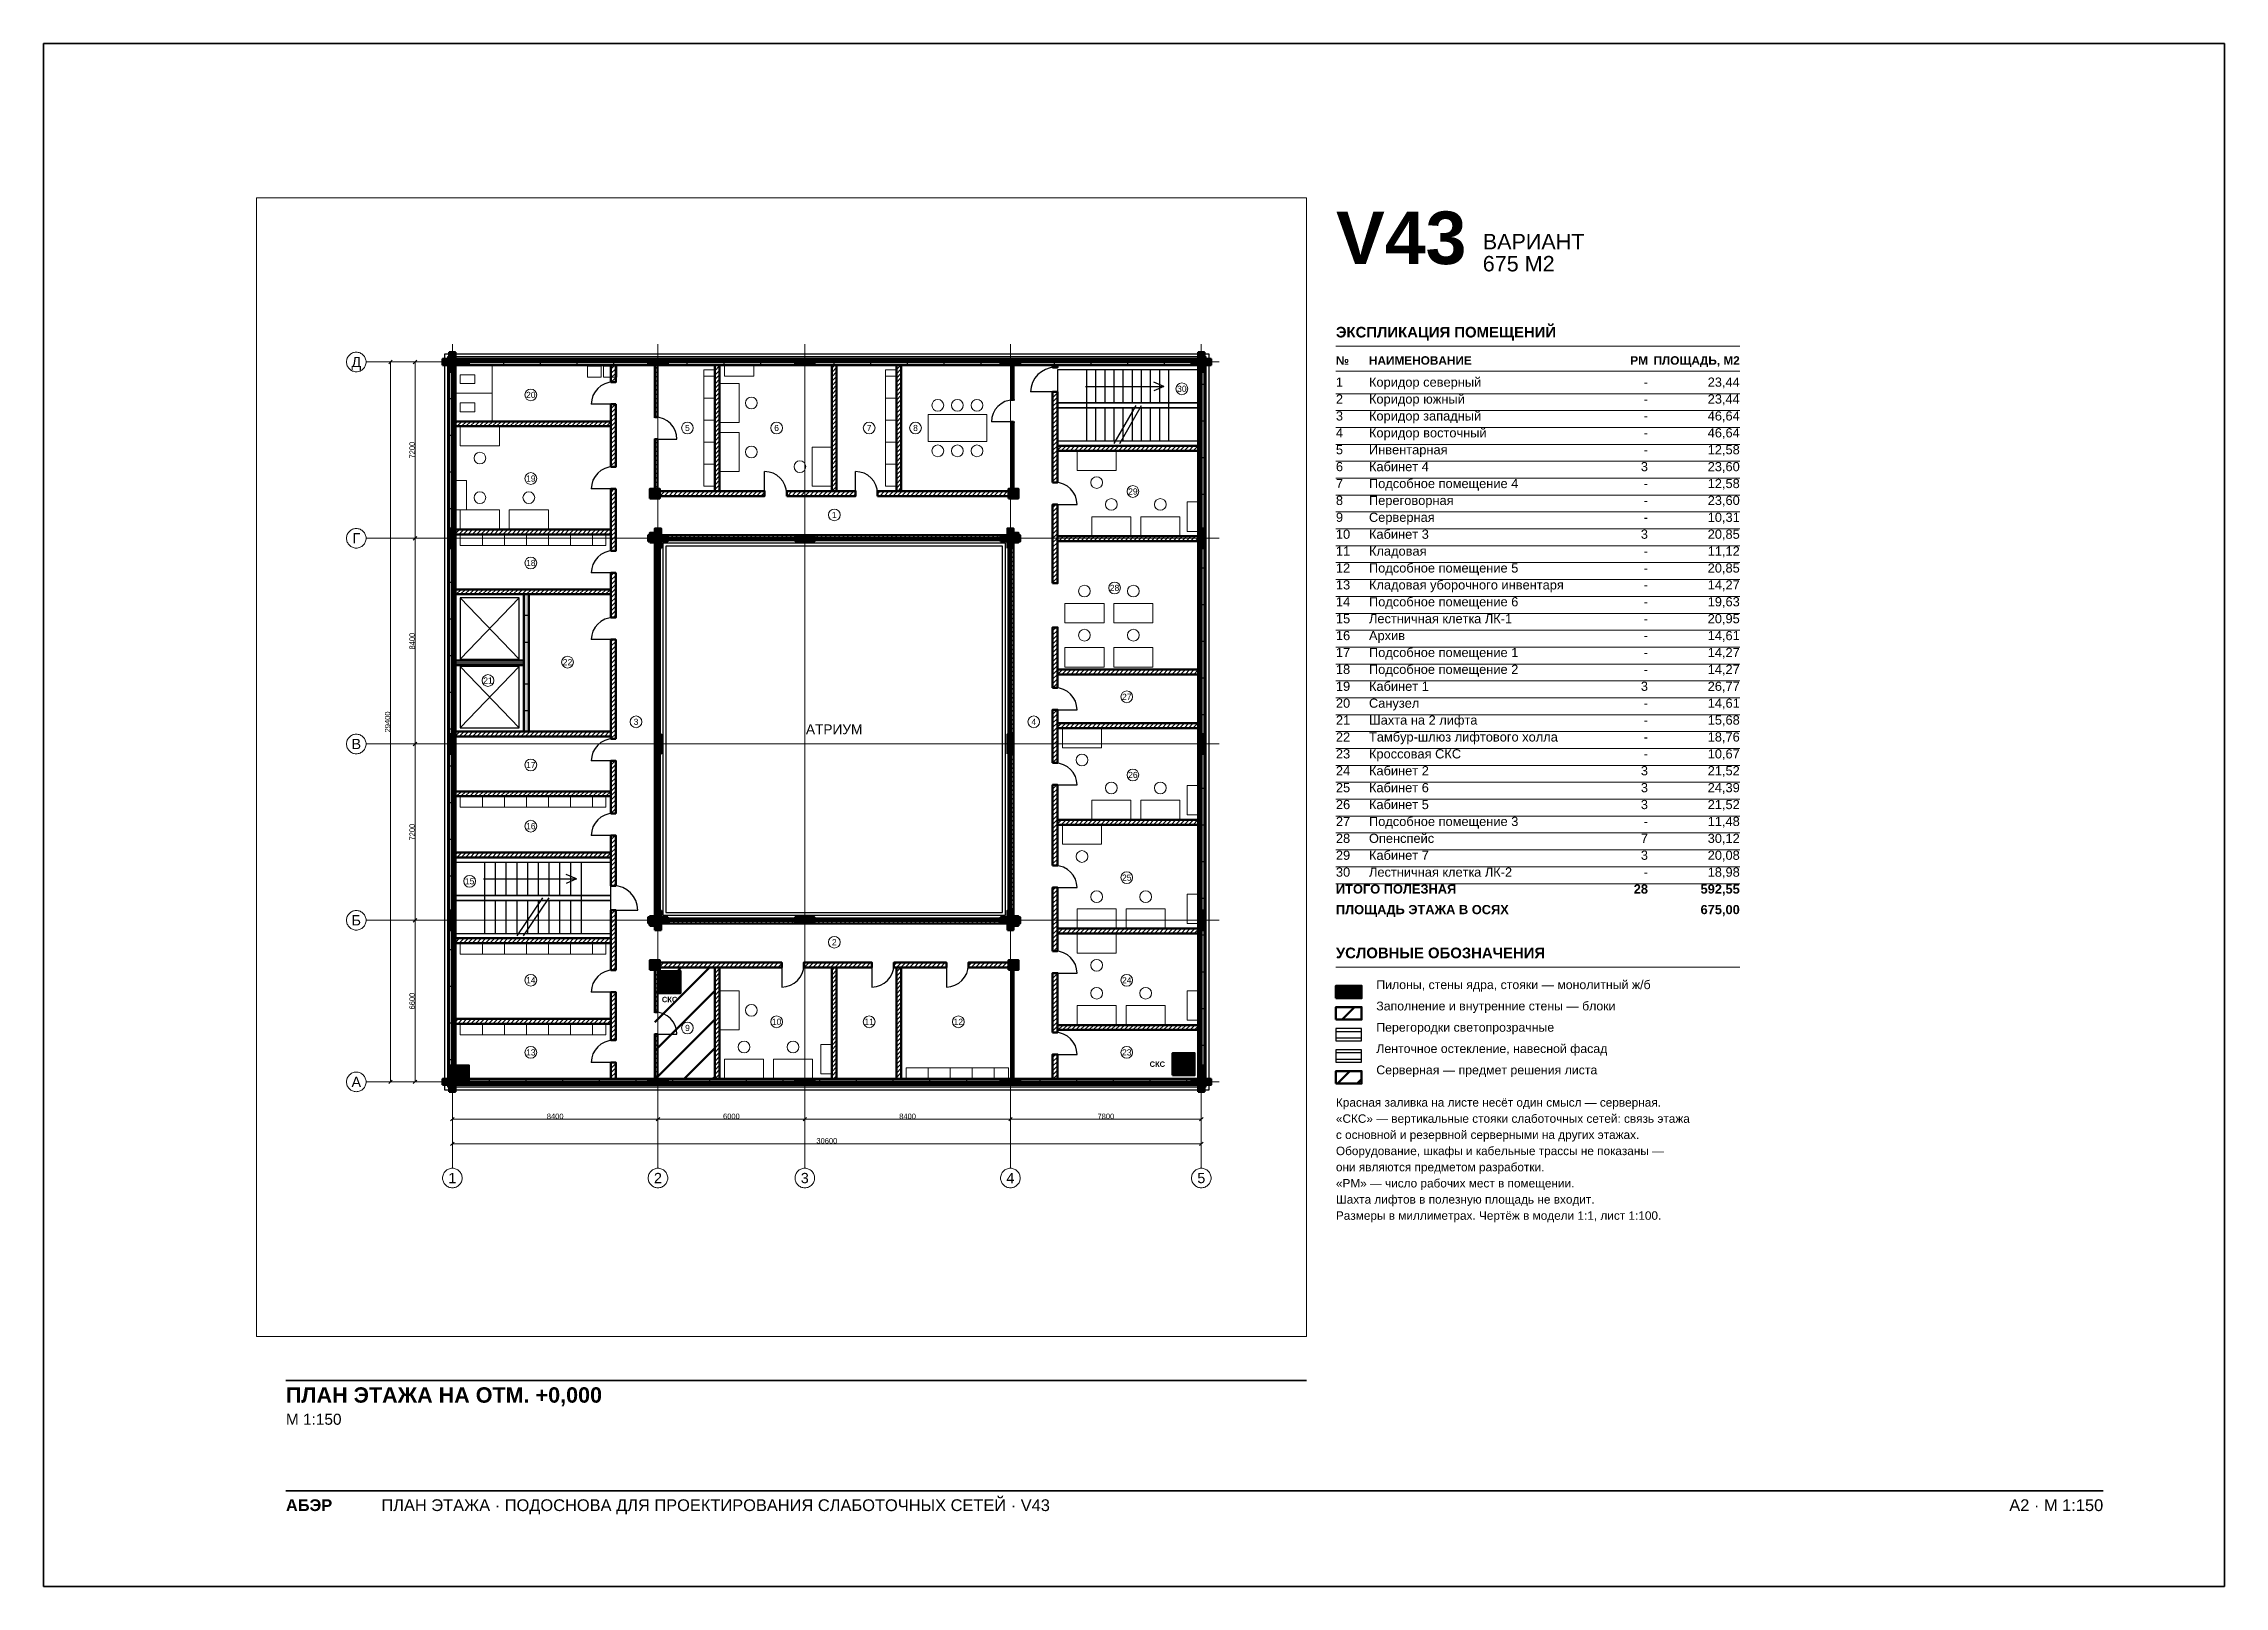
# Paper-space layout 'A2-1-100' of a CAD drawing. Header units: millimetres. Extents: x 0 to 594, y 0 to 420.
# The model-space entities are those that its viewports show. They can reach past a viewport. Long polylines and large blocks are cut down to what shows.
import ezdxf
from ezdxf.enums import TextEntityAlignment as Align

# ---------------------------------------------------------------- set-up
doc = ezdxf.new("R2010")
doc.units = ezdxf.units.MM
doc.linetypes.add('CENTER2', pattern=[2.541, 1.587, -0.318, 0.318, -0.318])
for name, color, linetype, lineweight in [('A-ANNO-LEGEND', 7, 'CONTINUOUS', 18), ('A-ANNO-NOTES', 8, 'CONTINUOUS', 13), ('A-ANNO-ROOM', 7, 'CONTINUOUS', 18), ('A-ANNO-TABLE', 7, 'CONTINUOUS', 18), ('A-DIMS', 8, 'CONTINUOUS', 13), ('A-DOOR', 3, 'CONTINUOUS', 25), ('A-ELEV', 7, 'CONTINUOUS', 25), ('A-FACADE-PANEL', 8, 'CONTINUOUS', 25), ('A-FURN', 8, 'CONTINUOUS', 18), ('A-GLAZ-RIBBON', 5, 'CONTINUOUS', 25), ('A-GRID', 8, 'CENTER2', 13), ('A-HATCH', 9, 'CONTINUOUS', 9), ('A-OUTLINE', 7, 'CONTINUOUS', 50), ('A-SANI', 8, 'CONTINUOUS', 18), ('A-STAIR', 7, 'CONTINUOUS', 25), ('A-TITLE', 7, 'CONTINUOUS', 35), ('A-VIEWPORT', 8, 'CONTINUOUS', 9), ('A-WALL-BLOCK', 9, 'CONTINUOUS', 50), ('A-WALL-GLASS', 4, 'CONTINUOUS', 25), ('A-WALL-RC', 7, 'CONTINUOUS', 50), ('E-SCS-RISER', 1, 'CONTINUOUS', 50), ('E-SERVER-ROOM', 1, 'CONTINUOUS', 50)]:
    doc.layers.add(name, color=color, linetype=linetype, lineweight=lineweight)
doc.styles.add('Arial', font='arial.ttf')
doc.styles.add('Arial-Bold', font='arialbd.ttf')
doc.styles.get("Standard").update_dxf_attribs({"font": 'arial.ttf'})

psp = doc.layouts.new('A2-1-100')

# ---------------------------------------------------------------- texts
at = {"layer": 'A-ANNO-LEGEND'}
for s, height, style, p in [('УСЛОВНЫЕ ОБОЗНАЧЕНИЯ', 2.9, 'Arial-Bold', (352, 171)), ('Пилоны, стены ядра, стояки — монолитный ж/б', 2.4, 'Arial', (363, 162.6)), ('Заполнение и внутренние стены — блоки', 2.4, 'Arial', (363, 156.8)), ('Перегородки светопрозрачные', 2.4, 'Arial', (363, 151)), ('Ленточное остекление, навесной фасад', 2.4, 'Arial', (363, 145.2)), ('Серверная — предмет решения листа', 2.4, 'Arial', (363, 139.4))]:
    psp.add_text(s, height=height, dxfattribs=dict(at, style=style)).set_placement(p)
at = {"layer": 'A-ANNO-NOTES', "style": 'Arial'}
for s, p in [('Красная заливка на листе несёт один смысл — серверная.', (352, 130.6)), ('«СКС» — вертикальные стояки слаботочных сетей: связь этажа', (352, 126.2)), ('с основной и резервной серверными на других этажах.', (352, 121.8)), ('Оборудование, шкафы и кабельные трассы не показаны —', (352, 117.4)), ('они являются предметом разработки.', (352, 113)), ('«РМ» — число рабочих мест в помещении.', (352, 108.6)), ('Шахта лифтов в полезную площадь не входит.', (352, 104.2)), ('Размеры в миллиметрах. Чертёж в модели 1:1, лист 1:100.', (352, 99.8))]:
    psp.add_text(s, height=2.3, dxfattribs=at).set_placement(p)
at = {"layer": 'A-ANNO-TABLE'}
for s, height, style, p in [('ЭКСПЛИКАЦИЯ ПОМЕЩЕНИЙ', 2.9, 'Arial-Bold', (352, 340)), ('№', 2.3, 'Arial-Bold', (352, 332.6)), ('НАИМЕНОВАНИЕ', 2.3, 'Arial-Bold', (361, 332.6)), ('1', 2.5, 'Arial', (352, 326.6)), ('Коридор северный', 2.5, 'Arial', (361, 326.6)), ('2', 2.5, 'Arial', (352, 322)), ('Коридор южный', 2.5, 'Arial', (361, 322)), ('4', 2.5, 'Arial', (352, 312.8)), ('3', 2.5, 'Arial', (352, 317.4)), ('Коридор западный', 2.5, 'Arial', (361, 317.4)), ('Коридор восточный', 2.5, 'Arial', (361, 312.8)), ('5', 2.5, 'Arial', (352, 308.2)), ('Инвентарная', 2.5, 'Arial', (361, 308.2)), ('6', 2.5, 'Arial', (352, 303.6)), ('Кабинет 4', 2.5, 'Arial', (361, 303.6)), ('7', 2.5, 'Arial', (352, 299)), ('Подсобное помещение 4', 2.5, 'Arial', (361, 299)), ('8', 2.5, 'Arial', (352, 294.4)), ('9', 2.5, 'Arial', (352, 289.8)), ('Серверная', 2.5, 'Arial', (361, 289.8)), ('Переговорная', 2.5, 'Arial', (361, 294.4)), ('10', 2.5, 'Arial', (352, 285.2)), ('Кабинет 3', 2.5, 'Arial', (361, 285.2)), ('11', 2.5, 'Arial', (352, 280.6)), ('Кладовая', 2.5, 'Arial', (361, 280.6)), ('12', 2.5, 'Arial', (352, 276)), ('13', 2.5, 'Arial', (352, 271.4)), ('Подсобное помещение 5', 2.5, 'Arial', (361, 276)), ('Кладовая уборочного инвентаря', 2.5, 'Arial', (361, 271.4)), ('14', 2.5, 'Arial', (352, 266.8)), ('Подсобное помещение 6', 2.5, 'Arial', (361, 266.8)), ('15', 2.5, 'Arial', (352, 262.2)), ('Лестничная клетка ЛК-1', 2.5, 'Arial', (361, 262.2)), ('16', 2.5, 'Arial', (352, 257.6)), ('17', 2.5, 'Arial', (352, 253)), ('Архив', 2.5, 'Arial', (361, 257.6)), ('Подсобное помещение 1', 2.5, 'Arial', (361, 253)), ('18', 2.5, 'Arial', (352, 248.4)), ('Подсобное помещение 2', 2.5, 'Arial', (361, 248.4)), ('19', 2.5, 'Arial', (352, 243.8)), ('Кабинет 1', 2.5, 'Arial', (361, 243.8)), ('20', 2.5, 'Arial', (352, 239.2)), ('Санузел', 2.5, 'Arial', (361, 239.2)), ('21', 2.5, 'Arial', (352, 234.6)), ('22', 2.5, 'Arial', (352, 230)), ('Тамбур-шлюз лифтового холла', 2.5, 'Arial', (361, 230)), ('Шахта на 2 лифта', 2.5, 'Arial', (361, 234.6)), ('23', 2.5, 'Arial', (352, 225.4)), ('Кроссовая СКС', 2.5, 'Arial', (361, 225.4)), ('24', 2.5, 'Arial', (352, 220.8)), ('Кабинет 2', 2.5, 'Arial', (361, 220.8)), ('25', 2.5, 'Arial', (352, 216.2)), ('26', 2.5, 'Arial', (352, 211.6)), ('Кабинет 6', 2.5, 'Arial', (361, 216.2)), ('Кабинет 5', 2.5, 'Arial', (361, 211.6)), ('27', 2.5, 'Arial', (352, 207)), ('Подсобное помещение 3', 2.5, 'Arial', (361, 207)), ('28', 2.5, 'Arial', (352, 202.4)), ('Опенспейс', 2.5, 'Arial', (361, 202.4)), ('29', 2.5, 'Arial', (352, 197.8)), ('Кабинет 7', 2.5, 'Arial', (361, 197.8)), ('30', 2.5, 'Arial', (352, 193.2)), ('ИТОГО ПОЛЕЗНАЯ', 2.5, 'Arial-Bold', (352, 188.6)), ('Лестничная клетка ЛК-2', 2.5, 'Arial', (361, 193.2)), ('ПЛОЩАДЬ ЭТАЖА В ОСЯХ', 2.5, 'Arial-Bold', (352, 183))]:
    psp.add_text(s, height=height, dxfattribs=dict(at, style=style)).set_placement(p)
for s, height, style, p in [('РМ', 2.3, 'Arial-Bold', (437, 332.6)), ('ПЛОЩАДЬ, М2', 2.3, 'Arial-Bold', (462, 332.6)), ('-', 2.5, 'Arial', (437, 326.6)), ('23,44', 2.5, 'Arial', (462, 326.6)), ('-', 2.5, 'Arial', (437, 322)), ('23,44', 2.5, 'Arial', (462, 322)), ('-', 2.5, 'Arial', (437, 317.4)), ('46,64', 2.5, 'Arial', (462, 317.4)), ('46,64', 2.5, 'Arial', (462, 312.8)), ('-', 2.5, 'Arial', (437, 312.8)), ('-', 2.5, 'Arial', (437, 308.2)), ('12,58', 2.5, 'Arial', (462, 308.2)), ('3', 2.5, 'Arial', (437, 303.6)), ('23,60', 2.5, 'Arial', (462, 303.6)), ('-', 2.5, 'Arial', (437, 299)), ('12,58', 2.5, 'Arial', (462, 299)), ('-', 2.5, 'Arial', (437, 294.4)), ('23,60', 2.5, 'Arial', (462, 294.4)), ('10,31', 2.5, 'Arial', (462, 289.8)), ('3', 2.5, 'Arial', (437, 285.2)), ('-', 2.5, 'Arial', (437, 289.8)), ('20,85', 2.5, 'Arial', (462, 285.2)), ('-', 2.5, 'Arial', (437, 280.6)), ('11,12', 2.5, 'Arial', (462, 280.6)), ('-', 2.5, 'Arial', (437, 276)), ('20,85', 2.5, 'Arial', (462, 276)), ('14,27', 2.5, 'Arial', (462, 271.4)), ('-', 2.5, 'Arial', (437, 271.4)), ('-', 2.5, 'Arial', (437, 266.8)), ('19,63', 2.5, 'Arial', (462, 266.8)), ('-', 2.5, 'Arial', (437, 262.2)), ('20,95', 2.5, 'Arial', (462, 262.2)), ('-', 2.5, 'Arial', (437, 257.6)), ('14,61', 2.5, 'Arial', (462, 257.6)), ('14,27', 2.5, 'Arial', (462, 253)), ('-', 2.5, 'Arial', (437, 253)), ('-', 2.5, 'Arial', (437, 248.4)), ('14,27', 2.5, 'Arial', (462, 248.4)), ('3', 2.5, 'Arial', (437, 243.8)), ('26,77', 2.5, 'Arial', (462, 243.8)), ('-', 2.5, 'Arial', (437, 239.2)), ('14,61', 2.5, 'Arial', (462, 239.2)), ('-', 2.5, 'Arial', (437, 234.6)), ('15,68', 2.5, 'Arial', (462, 234.6)), ('18,76', 2.5, 'Arial', (462, 230)), ('-', 2.5, 'Arial', (437, 230)), ('-', 2.5, 'Arial', (437, 225.4)), ('10,67', 2.5, 'Arial', (462, 225.4)), ('3', 2.5, 'Arial', (437, 220.8)), ('21,52', 2.5, 'Arial', (462, 220.8)), ('3', 2.5, 'Arial', (437, 216.2)), ('3', 2.5, 'Arial', (437, 211.6)), ('24,39', 2.5, 'Arial', (462, 216.2)), ('21,52', 2.5, 'Arial', (462, 211.6)), ('-', 2.5, 'Arial', (437, 207)), ('11,48', 2.5, 'Arial', (462, 207)), ('7', 2.5, 'Arial', (437, 202.4)), ('30,12', 2.5, 'Arial', (462, 202.4)), ('3', 2.5, 'Arial', (437, 197.8)), ('20,08', 2.5, 'Arial', (462, 197.8)), ('28', 2.5, 'Arial-Bold', (437, 188.6)), ('-', 2.5, 'Arial', (437, 193.2)), ('592,55', 2.5, 'Arial-Bold', (462, 188.6)), ('18,98', 2.5, 'Arial', (462, 193.2)), ('675,00', 2.5, 'Arial-Bold', (462, 183))]:
    psp.add_text(s, height=height, dxfattribs=dict(at, style=style)).set_placement(p, align=Align.RIGHT)
at = {"layer": 'A-TITLE'}
for s, height, style, p in [('V43', 14.3, 'Arial-Bold', (352, 360)), ('ВАРИАНТ', 4.2, 'Arial', (392, 364)), ('675 М2', 4.2, 'Arial', (392, 358)), ('ПЛАН ЭТАЖА НА ОТМ. +0,000', 4.2, 'Arial-Bold', (66, 50)), ('М 1:150', 3, 'Arial', (66, 44)), ('ПЛАН ЭТАЖА · ПОДОСНОВА ДЛЯ ПРОЕКТИРОВАНИЯ СЛАБОТОЧНЫХ СЕТЕЙ · V43', 3.2, 'Arial', (92, 20.5)), ('АБЭР', 3.2, 'Arial-Bold', (66, 20.5))]:
    psp.add_text(s, height=height, dxfattribs=dict(at, style=style)).set_placement(p)
at = {"layer": 'A-TITLE', "style": 'Arial'}
psp.add_text('A2 · М 1:150', height=3.2, dxfattribs=at).set_placement((561, 20.5), align=Align.RIGHT)

msp = doc.modelspace()

# ---------------------------------------------------------------- texts
at = {"layer": 'A-ANNO-ROOM'}
for s, p in [('20', (3205, 28055)), ('30', (29805, 28305)), ('5', (9605, 26705)), ('6', (13248, 26705)), ('7', (17030, 26705)), ('8', (18923, 26705)), ('19', (3205, 24640)), ('29', (27805, 24112)), ('1', (15605, 23155)), ('18', (3205, 21192)), ('28', (27055, 20173)), ('22', (4705, 17142)), ('21', (1455, 16392)), ('27', (27555, 15727)), ('3', (7505, 14705)), ('4', (23755, 14705)), ('17', (3205, 12944)), ('26', (27805, 12535)), ('16', (3205, 10444)), ('15', (705, 8194)), ('25', (27555, 8343)), ('2', (15605, 5705)), ('14', (3205, 4153)), ('24', (27555, 4151)), ('9', (9605, 2205)), ('10', (13248, 2455)), ('11', (17030, 2455)), ('12', (20673, 2455)), ('13', (3205, 1205)), ('23', (27555, 1205))]:
    msp.add_text(s, height=250, dxfattribs=at).set_placement(p, align=Align.MIDDLE_CENTER)
at = {"layer": 'A-ANNO-ROOM', "style": 'Arial'}
msp.add_text('АТРИУМ', height=400, dxfattribs=at).set_placement((15600, 14400), align=Align.MIDDLE_CENTER)
at = {"layer": 'A-DIMS'}
for s, p in [('7200', (-1645, 25800)), ('8400', (-1645, 18000)), ('29400', (-2645, 14700)), ('7200', (-1645, 10200)), ('6600', (-1645, 3300))]:
    msp.add_text(s, height=220, rotation=90, dxfattribs=at).set_placement(p, align=Align.MIDDLE_CENTER)
for s, p in [('8400', (4200, -1405)), ('6000', (11400, -1405)), ('8400', (18600, -1405)), ('7800', (26700, -1405)), ('30600', (15300, -2405))]:
    msp.add_text(s, height=220, dxfattribs=at).set_placement(p, align=Align.MIDDLE_CENTER)
at = {"layer": 'A-GRID'}
for s, p in [('Д', (-3925, 29400)), ('Г', (-3925, 22200)), ('В', (-3925, 13800)), ('Б', (-3925, 6600)), ('А', (-3925, 0)), ('1', (0, -3925)), ('2', (8400, -3925)), ('3', (14400, -3925)), ('4', (22800, -3925)), ('5', (30600, -3925))]:
    msp.add_text(s, height=420, dxfattribs=at).set_placement(p, align=Align.MIDDLE_CENTER)
at = {"layer": 'E-SCS-RISER', "style": 'Arial-Bold'}
for p in [(8875, 3365), (28805, 725)]:
    msp.add_text('СКС', height=220, dxfattribs=at).set_placement(p, align=Align.MIDDLE_CENTER)

# ---------------------------------------------------------------- hatches: boundary and pattern name
at = {"layer": 'A-HATCH'}
h = msp.add_hatch(dxfattribs=at)
h.set_pattern_fill('ANSI31', scale=40)
h.paths.add_polyline_path([(6475, 28575), (6675, 28575), (6675, 29275), (6675, 29275), (6475, 29275), (6475, 29275)])
h = msp.add_hatch(dxfattribs=at)
h.set_pattern_fill('ANSI31', scale=40)
h.paths.add_polyline_path([(8275, 27150), (8375, 27150), (8375, 29275), (8375, 29275), (8275, 29275), (8275, 29275)])
h = msp.add_hatch(dxfattribs=at)
h.set_pattern_fill('ANSI31', scale=40)
h.paths.add_polyline_path([(10718, 24125), (10918, 24125), (10918, 29275), (10918, 29275), (10718, 29275), (10718, 29275)])
h = msp.add_hatch(dxfattribs=at)
h.set_pattern_fill('ANSI31', scale=40)
h.paths.add_polyline_path([(15500, 24125), (15700, 24125), (15700, 29275), (15700, 29275), (15500, 29275), (15500, 29275)])
h = msp.add_hatch(dxfattribs=at)
h.set_pattern_fill('ANSI31', scale=40)
h.paths.add_polyline_path([(18143, 24125), (18343, 24125), (18343, 29275), (18343, 29275), (18143, 29275), (18143, 29275)])
h = msp.add_hatch(dxfattribs=at)
h.set_pattern_fill('ANSI31', scale=40)
h.paths.add_polyline_path([(22825, 27850), (22925, 27850), (22925, 29275), (22925, 29275), (22825, 29275), (22825, 29275)])
h = msp.add_hatch(dxfattribs=at)
h.set_pattern_fill('ANSI31', scale=40)
h.paths.add_polyline_path([(24525, 29175), (24725, 29175), (24725, 29275), (24725, 29275), (24525, 29275), (24525, 29275)])
h = msp.add_hatch(dxfattribs=at)
h.set_pattern_fill('ANSI31', scale=40)
h.paths.add_polyline_path([(6475, 25117.5), (6675, 25117.5), (6675, 27675), (6475, 27675)])
h = msp.add_hatch(dxfattribs=at)
h.set_pattern_fill('ANSI31', scale=40)
h.paths.add_polyline_path([(24525, 24478.5), (24725, 24478.5), (24725, 28175), (24525, 28175)])
h = msp.add_hatch(dxfattribs=at)
h.set_pattern_fill('ANSI31', scale=40)
h.paths.add_polyline_path([(125, 26775), (125, 26775), (6475, 26775), (6475, 26975), (125, 26975), (125, 26975)])
h = msp.add_hatch(dxfattribs=at)
h.set_pattern_fill('ANSI31', scale=40)
h.paths.add_polyline_path([(22825, 24125), (22925, 24125), (22925, 26950), (22825, 26950)])
h = msp.add_hatch(dxfattribs=at)
h.set_pattern_fill('ANSI31', scale=40)
h.paths.add_polyline_path([(8275, 24125), (8375, 24125), (8375, 26250), (8275, 26250)])
h = msp.add_hatch(dxfattribs=at)
h.set_pattern_fill('ANSI31', scale=40)
h.paths.add_polyline_path([(24725, 25775), (30475, 25775), (30475, 25775), (30475, 25975), (30475, 25975), (24725, 25975)])
h = msp.add_hatch(dxfattribs=at)
h.set_pattern_fill('ANSI31', scale=40)
h.paths.add_polyline_path([(6475, 21686), (6675, 21686), (6675, 24217.5), (6475, 24217.5)])
h = msp.add_hatch(dxfattribs=at)
h.set_pattern_fill('ANSI31', scale=40)
h.paths.add_polyline_path([(8275, 23925), (12759, 23925), (12759, 24125), (8275, 24125)])
h = msp.add_hatch(dxfattribs=at)
h.set_pattern_fill('ANSI31', scale=40)
h.paths.add_polyline_path([(13659, 23925), (16471.5, 23925), (16471.5, 24125), (13659, 24125)])
h = msp.add_hatch(dxfattribs=at)
h.set_pattern_fill('ANSI31', scale=40)
h.paths.add_polyline_path([(17371.5, 23925), (22925, 23925), (22925, 24125), (17371.5, 24125)])
h = msp.add_hatch(dxfattribs=at)
h.set_pattern_fill('ANSI31', scale=40)
h.paths.add_polyline_path([(24525, 20362.5), (24725, 20362.5), (24725, 23578.5), (24525, 23578.5)])
h = msp.add_hatch(dxfattribs=at)
h.set_pattern_fill('ANSI31', scale=40)
h.paths.add_polyline_path([(125, 22360), (125, 22360), (6475, 22360), (6475, 22560), (125, 22560), (125, 22560)])
h = msp.add_hatch(dxfattribs=at)
h.set_pattern_fill('ANSI31', scale=40)
h.paths.add_polyline_path([(8275, 22125), (22925, 22125), (22925, 22325), (8275, 22325)])
h = msp.add_hatch(dxfattribs=at)
h.set_pattern_fill('ANSI31', scale=40)
h.paths.add_polyline_path([(24725, 22082), (30475, 22082), (30475, 22082), (30475, 22282), (30475, 22282), (24725, 22282)])
h = msp.add_hatch(dxfattribs=at)
h.set_pattern_fill('ANSI31', scale=40)
h.paths.add_polyline_path([(8275, 6675), (8475, 6675), (8475, 22125), (8275, 22125)])
h = msp.add_hatch(dxfattribs=at)
h.set_pattern_fill('ANSI31', scale=40)
h.paths.add_polyline_path([(22725, 6675), (22925, 6675), (22925, 22125), (22725, 22125)])
h = msp.add_hatch(dxfattribs=at)
h.set_pattern_fill('ANSI31', scale=40)
h.paths.add_polyline_path([(6475, 18962), (6675, 18962), (6675, 20786), (6475, 20786)])
h = msp.add_hatch(dxfattribs=at)
h.set_pattern_fill('ANSI31', scale=40)
h.paths.add_polyline_path([(125, 19912), (125, 19912), (6475, 19912), (6475, 20112), (125, 20112), (125, 20112)])
h = msp.add_hatch(dxfattribs=at)
h.set_pattern_fill('ANSI31', scale=40)
h.paths.add_polyline_path([(6475, 14012), (6675, 14012), (6675, 18062), (6475, 18062)])
h = msp.add_hatch(dxfattribs=at)
h.set_pattern_fill('ANSI31', scale=40)
h.paths.add_polyline_path([(24525, 16095), (24725, 16095), (24725, 18562.5), (24525, 18562.5)])
h = msp.add_hatch(dxfattribs=at)
h.set_pattern_fill('ANSI31', scale=40)
h.paths.add_polyline_path([(24725, 16643), (30475, 16643), (30475, 16643), (30475, 16843), (30475, 16843), (24725, 16843)])
h = msp.add_hatch(dxfattribs=at)
h.set_pattern_fill('ANSI31', scale=40)
h.paths.add_polyline_path([(24525, 13026), (24725, 13026), (24725, 15195), (24525, 15195)])
h = msp.add_hatch(dxfattribs=at)
h.set_pattern_fill('ANSI31', scale=40)
h.paths.add_polyline_path([(125, 14112), (125, 14112), (6475, 14112), (6475, 14312), (125, 14312), (125, 14312)])
h = msp.add_hatch(dxfattribs=at)
h.set_pattern_fill('ANSI31', scale=40)
h.paths.add_polyline_path([(24725, 14447), (30475, 14447), (30475, 14447), (30475, 14647), (30475, 14647), (24725, 14647)])
h = msp.add_hatch(dxfattribs=at)
h.set_pattern_fill('ANSI31', scale=40)
h.paths.add_polyline_path([(6475, 10964), (6675, 10964), (6675, 13112), (6475, 13112)])
h = msp.add_hatch(dxfattribs=at)
h.set_pattern_fill('ANSI31', scale=40)
h.paths.add_polyline_path([(125, 11664), (125, 11664), (6475, 11664), (6475, 11864), (125, 11864), (125, 11864)])
h = msp.add_hatch(dxfattribs=at)
h.set_pattern_fill('ANSI31', scale=40)
h.paths.add_polyline_path([(24525, 8834), (24725, 8834), (24725, 12126), (24525, 12126)])
h = msp.add_hatch(dxfattribs=at)
h.set_pattern_fill('ANSI31', scale=40)
h.paths.add_polyline_path([(24725, 10505), (30475, 10505), (30475, 10505), (30475, 10705), (30475, 10705), (24725, 10705)])
h = msp.add_hatch(dxfattribs=at)
h.set_pattern_fill('ANSI31', scale=40)
h.paths.add_polyline_path([(6475, 8014), (6675, 8014), (6675, 10064), (6475, 10064)])
h = msp.add_hatch(dxfattribs=at)
h.set_pattern_fill('ANSI31', scale=40)
h.paths.add_polyline_path([(125, 9164), (125, 9164), (6475, 9164), (6475, 9364), (125, 9364), (125, 9364)])
h = msp.add_hatch(dxfattribs=at)
h.set_pattern_fill('ANSI31', scale=40)
h.paths.add_polyline_path([(24525, 5342), (24725, 5342), (24725, 7934), (24525, 7934)])
h = msp.add_hatch(dxfattribs=at)
h.set_pattern_fill('ANSI31', scale=40)
h.paths.add_polyline_path([(6475, 4568.5), (6675, 4568.5), (6675, 7014), (6475, 7014)])
h = msp.add_hatch(dxfattribs=at)
h.set_pattern_fill('ANSI31', scale=40)
h.paths.add_polyline_path([(8275, 6475), (22925, 6475), (22925, 6675), (8275, 6675)])
h = msp.add_hatch(dxfattribs=at)
h.set_pattern_fill('ANSI31', scale=40)
h.paths.add_polyline_path([(24725, 6063), (30475, 6063), (30475, 6063), (30475, 6263), (30475, 6263), (24725, 6263)])
h = msp.add_hatch(dxfattribs=at)
h.set_pattern_fill('ANSI31', scale=40)
h.paths.add_polyline_path([(125, 5664), (125, 5664), (6475, 5664), (6475, 5864), (125, 5864), (125, 5864)])
h = msp.add_hatch(dxfattribs=at)
h.set_pattern_fill('ANSI31', scale=40)
h.paths.add_polyline_path([(8275, 4675), (13459, 4675), (13459, 4875), (8275, 4875)])
h = msp.add_hatch(dxfattribs=at)
h.set_pattern_fill('ANSI31', scale=40)
h.paths.add_polyline_path([(8275, 2850), (8375, 2850), (8375, 4675), (8275, 4675)])
h = msp.add_hatch(dxfattribs=at)
h.set_pattern_fill('ANSI31', scale=40)
h.paths.add_polyline_path([(10718, 125), (10918, 125), (10918, 125), (10918, 4675), (10718, 4675), (10718, 125)])
h = msp.add_hatch(dxfattribs=at)
h.set_pattern_fill('ANSI31', scale=40)
h.paths.add_polyline_path([(14359, 4675), (17143, 4675), (17143, 4875), (14359, 4875)])
h = msp.add_hatch(dxfattribs=at)
h.set_pattern_fill('ANSI31', scale=40)
h.paths.add_polyline_path([(15500, 125), (15700, 125), (15700, 125), (15700, 4675), (15500, 4675), (15500, 125)])
h = msp.add_hatch(dxfattribs=at)
h.set_pattern_fill('ANSI31', scale=40)
h.paths.add_polyline_path([(18043, 4675), (20184, 4675), (20184, 4875), (18043, 4875)])
h = msp.add_hatch(dxfattribs=at)
h.set_pattern_fill('ANSI31', scale=40)
h.paths.add_polyline_path([(18143, 125), (18343, 125), (18343, 125), (18343, 4675), (18143, 4675), (18143, 125)])
h = msp.add_hatch(dxfattribs=at)
h.set_pattern_fill('ANSI31', scale=40)
h.paths.add_polyline_path([(21084, 4675), (22925, 4675), (22925, 4875), (21084, 4875)])
h = msp.add_hatch(dxfattribs=at)
h.set_pattern_fill('ANSI31', scale=40)
h.paths.add_polyline_path([(22825, 125), (22925, 125), (22925, 125), (22925, 4675), (22825, 4675), (22825, 125)])
h = msp.add_hatch(dxfattribs=at)
h.set_pattern_fill('ANSI31', scale=40)
h.paths.add_polyline_path([(6475, 1699), (6675, 1699), (6675, 3668.5), (6475, 3668.5)])
h = msp.add_hatch(dxfattribs=at)
h.set_pattern_fill('ANSI31', scale=40)
h.paths.add_polyline_path([(24525, 2021), (24725, 2021), (24725, 4442), (24525, 4442)])
h = msp.add_hatch(dxfattribs=at)
h.set_pattern_fill('ANSI31', scale=40)
h.paths.add_polyline_path([(125, 2373), (125, 2373), (6475, 2373), (6475, 2573), (125, 2573), (125, 2573)])
h = msp.add_hatch(dxfattribs=at)
h.set_pattern_fill('ANSI31', scale=40)
h.paths.add_polyline_path([(8275, 125), (8375, 125), (8375, 125), (8375, 1950), (8275, 1950), (8275, 125)])
h = msp.add_hatch(dxfattribs=at)
h.set_pattern_fill('ANSI31', scale=40)
h.paths.add_polyline_path([(24725, 2121), (30475, 2121), (30475, 2121), (30475, 2321), (30475, 2321), (24725, 2321)])
h = msp.add_hatch(dxfattribs=at)
h.set_pattern_fill('ANSI31', scale=40)
h.paths.add_polyline_path([(24525, 125), (24725, 125), (24725, 125), (24725, 1121), (24525, 1121), (24525, 125)])
h = msp.add_hatch(dxfattribs=at)
h.set_pattern_fill('ANSI31', scale=40)
h.paths.add_polyline_path([(6475, 125), (6675, 125), (6675, 125), (6675, 799), (6475, 799), (6475, 125)])
at = {"layer": 'A-WALL-RC'}
h = msp.add_hatch(color=7, dxfattribs=at)
h.dxf.hatch_style = 1
h.paths.add_polyline_path([(-400, 29275), (400, 29275), (400, 29525), (-400, 29525)])
h = msp.add_hatch(color=7, dxfattribs=at)
h.dxf.hatch_style = 1
h.paths.add_polyline_path([(-125, 29000), (125, 29000), (125, 29800), (-125, 29800)])
h = msp.add_hatch(color=7, dxfattribs=at)
h.dxf.hatch_style = 1
h.paths.add_polyline_path([(-125, 29275), (675, 29275), (675, 29525), (-125, 29525)])
h = msp.add_hatch(color=7, dxfattribs=at)
h.dxf.hatch_style = 1
h.paths.add_polyline_path([(8000, 29275), (8800, 29275), (8800, 29525), (8000, 29525)])
h = msp.add_hatch(color=7, dxfattribs=at)
h.dxf.hatch_style = 1
h.paths.add_polyline_path([(14000, 29275), (14800, 29275), (14800, 29525), (14000, 29525)])
h = msp.add_hatch(color=7, dxfattribs=at)
h.dxf.hatch_style = 1
h.paths.add_polyline_path([(22400, 29275), (23200, 29275), (23200, 29525), (22400, 29525)])
h = msp.add_hatch(color=7, dxfattribs=at)
h.dxf.hatch_style = 1
h.paths.add_polyline_path([(30200, 29275), (31000, 29275), (31000, 29525), (30200, 29525)])
h = msp.add_hatch(color=7, dxfattribs=at)
h.dxf.hatch_style = 1
h.paths.add_polyline_path([(30475, 29000), (30725, 29000), (30725, 29800), (30475, 29800)])
h = msp.add_hatch(color=7, dxfattribs=at)
h.dxf.hatch_style = 1
h.paths.add_polyline_path([(30475, 29275), (30725, 29275), (30725, 29525), (30475, 29525)])
h = msp.add_hatch(color=7, dxfattribs=at)
h.dxf.hatch_style = 1
h.paths.add_polyline_path([(8075, 23825), (8475, 23825), (8475, 24225), (8075, 24225)])
h = msp.add_hatch(color=7, dxfattribs=at)
h.dxf.hatch_style = 1
h.paths.add_polyline_path([(22725, 23825), (23125, 23825), (23125, 24225), (22725, 24225)])
h = msp.add_hatch(color=7, dxfattribs=at)
h.dxf.hatch_style = 1
h.paths.add_polyline_path([(-125, 21800), (125, 21800), (125, 22600), (-125, 22600)])
h = msp.add_hatch(color=7, dxfattribs=at)
h.dxf.hatch_style = 1
h.paths.add_polyline_path([(8000, 22075), (8800, 22075), (8800, 22325), (8000, 22325)])
h = msp.add_hatch(color=7, dxfattribs=at)
h.dxf.hatch_style = 1
h.paths.add_polyline_path([(8075, 22025), (8475, 22025), (8475, 22425), (8075, 22425)])
h = msp.add_hatch(color=7, dxfattribs=at)
h.dxf.hatch_style = 1
h.paths.add_polyline_path([(8275, 21800), (8525, 21800), (8525, 22600), (8275, 22600)])
h = msp.add_hatch(color=7, dxfattribs=at)
h.dxf.hatch_style = 1
h.paths.add_polyline_path([(14000, 22075), (14800, 22075), (14800, 22325), (14000, 22325)])
h = msp.add_hatch(color=7, dxfattribs=at)
h.dxf.hatch_style = 1
h.paths.add_polyline_path([(22400, 22075), (23200, 22075), (23200, 22325), (22400, 22325)])
h = msp.add_hatch(color=7, dxfattribs=at)
h.dxf.hatch_style = 1
h.paths.add_polyline_path([(22675, 21800), (22925, 21800), (22925, 22600), (22675, 22600)])
h = msp.add_hatch(color=7, dxfattribs=at)
h.dxf.hatch_style = 1
h.paths.add_polyline_path([(22725, 22025), (23125, 22025), (23125, 22425), (22725, 22425)])
h = msp.add_hatch(color=7, dxfattribs=at)
h.dxf.hatch_style = 1
h.paths.add_polyline_path([(30475, 21800), (30725, 21800), (30725, 22600), (30475, 22600)])
h = msp.add_hatch(color=7, dxfattribs=at)
h.dxf.hatch_style = 1
h.paths.add_polyline_path([(2925, 14312), (3125, 14312), (3125, 19912), (2925, 19912)])
h = msp.add_hatch(color=7, dxfattribs=at)
h.dxf.hatch_style = 1
h.paths.add_polyline_path([(125, 17012), (125, 17012), (2925, 17012), (2925, 17212), (125, 17212), (125, 17212)])
h = msp.add_hatch(color=7, dxfattribs=at)
h.dxf.hatch_style = 1
h.paths.add_polyline_path([(-125, 13400), (125, 13400), (125, 14200), (-125, 14200)])
h = msp.add_hatch(color=7, dxfattribs=at)
h.dxf.hatch_style = 1
h.paths.add_polyline_path([(8275, 13400), (8525, 13400), (8525, 14200), (8275, 14200)])
h = msp.add_hatch(color=7, dxfattribs=at)
h.dxf.hatch_style = 1
h.paths.add_polyline_path([(22675, 13400), (22925, 13400), (22925, 14200), (22675, 14200)])
h = msp.add_hatch(color=7, dxfattribs=at)
h.dxf.hatch_style = 1
h.paths.add_polyline_path([(30475, 13400), (30725, 13400), (30725, 14200), (30475, 14200)])
h = msp.add_hatch(color=7, dxfattribs=at)
h.dxf.hatch_style = 1
h.paths.add_polyline_path([(-125, 6200), (125, 6200), (125, 7000), (-125, 7000)])
h = msp.add_hatch(color=7, dxfattribs=at)
h.dxf.hatch_style = 1
h.paths.add_polyline_path([(8000, 6475), (8800, 6475), (8800, 6725), (8000, 6725)])
h = msp.add_hatch(color=7, dxfattribs=at)
h.dxf.hatch_style = 1
h.paths.add_polyline_path([(8075, 6375), (8475, 6375), (8475, 6775), (8075, 6775)])
h = msp.add_hatch(color=7, dxfattribs=at)
h.dxf.hatch_style = 1
h.paths.add_polyline_path([(8275, 6200), (8525, 6200), (8525, 7000), (8275, 7000)])
h = msp.add_hatch(color=7, dxfattribs=at)
h.dxf.hatch_style = 1
h.paths.add_polyline_path([(14000, 6475), (14800, 6475), (14800, 6725), (14000, 6725)])
h = msp.add_hatch(color=7, dxfattribs=at)
h.dxf.hatch_style = 1
h.paths.add_polyline_path([(22400, 6475), (23200, 6475), (23200, 6725), (22400, 6725)])
h = msp.add_hatch(color=7, dxfattribs=at)
h.dxf.hatch_style = 1
h.paths.add_polyline_path([(22675, 6200), (22925, 6200), (22925, 7000), (22675, 7000)])
h = msp.add_hatch(color=7, dxfattribs=at)
h.dxf.hatch_style = 1
h.paths.add_polyline_path([(22725, 6375), (23125, 6375), (23125, 6775), (22725, 6775)])
h = msp.add_hatch(color=7, dxfattribs=at)
h.dxf.hatch_style = 1
h.paths.add_polyline_path([(30475, 6200), (30725, 6200), (30725, 7000), (30475, 7000)])
h = msp.add_hatch(color=7, dxfattribs=at)
h.dxf.hatch_style = 1
h.paths.add_polyline_path([(8075, 4575), (8475, 4575), (8475, 4975), (8075, 4975)])
h = msp.add_hatch(color=7, dxfattribs=at)
h.dxf.hatch_style = 1
h.paths.add_polyline_path([(22725, 4575), (23125, 4575), (23125, 4975), (22725, 4975)])
h = msp.add_hatch(color=7, dxfattribs=at)
h.dxf.hatch_style = 1
h.paths.add_polyline_path([(-400, -125), (400, -125), (400, 125), (-400, 125)])
h = msp.add_hatch(color=7, dxfattribs=at)
h.dxf.hatch_style = 1
h.paths.add_polyline_path([(-125, -125), (675, -125), (675, 675), (-125, 675)])
h = msp.add_hatch(color=7, dxfattribs=at)
h.dxf.hatch_style = 1
h.paths.add_polyline_path([(-125, -400), (125, -400), (125, 400), (-125, 400)])
h = msp.add_hatch(color=7, dxfattribs=at)
h.dxf.hatch_style = 1
h.paths.add_polyline_path([(8000, -125), (8800, -125), (8800, 125), (8000, 125)])
h = msp.add_hatch(color=7, dxfattribs=at)
h.dxf.hatch_style = 1
h.paths.add_polyline_path([(14000, -125), (14800, -125), (14800, 125), (14000, 125)])
h = msp.add_hatch(color=7, dxfattribs=at)
h.dxf.hatch_style = 1
h.paths.add_polyline_path([(22400, -125), (23200, -125), (23200, 125), (22400, 125)])
h = msp.add_hatch(color=7, dxfattribs=at)
h.dxf.hatch_style = 1
h.paths.add_polyline_path([(30200, -125), (31000, -125), (31000, 125), (30200, 125)])
h = msp.add_hatch(color=7, dxfattribs=at)
h.dxf.hatch_style = 1
h.paths.add_polyline_path([(30475, -125), (30725, -125), (30725, 675), (30475, 675)])
h = msp.add_hatch(color=7, dxfattribs=at)
h.dxf.hatch_style = 1
h.paths.add_polyline_path([(30475, -400), (30725, -400), (30725, 400), (30475, 400)])
at = {"layer": 'E-SCS-RISER'}
h = msp.add_hatch(color=7, dxfattribs=at)
h.dxf.hatch_style = 1
h.paths.add_polyline_path([(8425, 3625), (9325, 3625), (9325, 4525), (8425, 4525)])
h = msp.add_hatch(color=7, dxfattribs=at)
h.dxf.hatch_style = 1
h.paths.add_polyline_path([(29425, 275), (30325, 275), (30325, 1175), (29425, 1175)])
at = {"layer": 'E-SERVER-ROOM'}
h = msp.add_hatch(dxfattribs=at)
h.set_pattern_fill('ANSI31', scale=260)
h.paths.add_polyline_path([(8275, 125), (10718, 125), (10718, 4675), (8275, 4675)])

# ---------------------------------------------------------------- linework, layer by layer
at = {"layer": 'A-ANNO-ROOM'}
for centre in [(29805, 28305), (3205, 28055), (9605, 26705), (13248, 26705), (17030, 26705), (18923, 26705), (3205, 24640), (27805, 24112), (15605, 23155), (3205, 21192), (27055, 20173), (4705, 17142), (1455, 16392), (27555, 15727), (7505, 14705), (23755, 14705), (3205, 12944), (27805, 12535), (3205, 10444), (705, 8194), (27555, 8343), (15605, 5705), (3205, 4153), (27555, 4151), (13248, 2455), (17030, 2455), (20673, 2455), (9605, 2205), (3205, 1205), (27555, 1205)]:
    msp.add_circle(centre, 240, dxfattribs=at)
at = {"layer": 'A-DIMS'}
for p, q in [((-2595.71, 29329.29), (-2454.29, 29470.71)), ((-1595.71, 29329.29), (-1454.29, 29470.71)), ((-2525, 0), (-2525, 29400)), ((-1525, 22200), (-1525, 29400)), ((-1595.71, 22129.29), (-1454.29, 22270.71)), ((-1595.71, 22129.29), (-1454.29, 22270.71)), ((-1525, 13800), (-1525, 22200)), ((-1595.71, 13729.29), (-1454.29, 13870.71)), ((-1595.71, 13729.29), (-1454.29, 13870.71)), ((-1525, 6600), (-1525, 13800)), ((-1595.71, 6529.29), (-1454.29, 6670.71)), ((-1595.71, 6529.29), (-1454.29, 6670.71)), ((-1525, 0), (-1525, 6600)), ((-2595.71, -70.71), (-2454.29, 70.71)), ((-1595.71, -70.71), (-1454.29, 70.71)), ((-70.71, -1595.71), (70.71, -1454.29)), ((0, -1525), (8400, -1525)), ((8329.29, -1595.71), (8470.71, -1454.29)), ((8329.29, -1595.71), (8470.71, -1454.29)), ((8400, -1525), (14400, -1525)), ((14329.29, -1595.71), (14470.71, -1454.29)), ((14329.29, -1595.71), (14470.71, -1454.29)), ((14400, -1525), (22800, -1525)), ((22729.29, -1595.71), (22870.71, -1454.29)), ((22729.29, -1595.71), (22870.71, -1454.29)), ((22800, -1525), (30600, -1525)), ((30529.29, -1595.71), (30670.71, -1454.29)), ((-70.71, -2595.71), (70.71, -2454.29)), ((0, -2525), (30600, -2525)), ((30529.29, -2595.71), (30670.71, -2454.29))]:
    msp.add_line(p, q, dxfattribs=at)
at = {"layer": 'A-DOOR'}
for p, q in [((6475, 28575), (6675, 28575)), ((24525, 29175), (24725, 29175)), ((6575, 27675), (5675, 27675)), ((6475, 27675), (6675, 27675)), ((22875, 27850), (22975, 27850)), ((24625, 28175), (23625, 28175)), ((24525, 28175), (24725, 28175)), ((8225, 27150), (8325, 27150)), ((22925, 26950), (22025, 26950)), ((22875, 26950), (22975, 26950)), ((8225, 26250), (8325, 26250)), ((8275, 26250), (9175, 26250)), ((6475, 25117.5), (6675, 25117.5)), ((6575, 24217.5), (5675, 24217.5)), ((6475, 24217.5), (6675, 24217.5)), ((12759, 24025), (12759, 24925)), ((12759, 23925), (12759, 24125)), ((13659, 23925), (13659, 24125)), ((16471.5, 24025), (16471.5, 24925)), ((16471.5, 23925), (16471.5, 24125)), ((17371.5, 23925), (17371.5, 24125)), ((24525, 24478.5), (24725, 24478.5)), ((24525, 23578.5), (24725, 23578.5)), ((24625, 23578.5), (25525, 23578.5)), ((6475, 21686), (6675, 21686)), ((6575, 20786), (5675, 20786)), ((6475, 20786), (6675, 20786)), ((24525, 20362.5), (24725, 20362.5)), ((2925, 19062), (3125, 19062)), ((6475, 18962), (6675, 18962)), ((2925, 17962), (3125, 17962)), ((6575, 18062), (5675, 18062)), ((6475, 18062), (6675, 18062)), ((24525, 18562.5), (24725, 18562.5)), ((2925, 16262), (3125, 16262)), ((24525, 16095), (24725, 16095)), ((2925, 15162), (3125, 15162)), ((24525, 15195), (24725, 15195)), ((24625, 15195), (25525, 15195)), ((6475, 14012), (6675, 14012)), ((6575, 13112), (5675, 13112)), ((6475, 13112), (6675, 13112)), ((24525, 13026), (24725, 13026)), ((24525, 12126), (24725, 12126)), ((24625, 12126), (25525, 12126)), ((6475, 10964), (6675, 10964)), ((6575, 10064), (5675, 10064)), ((6475, 10064), (6675, 10064)), ((24525, 8834), (24725, 8834)), ((6475, 8014), (6675, 8014)), ((24525, 7934), (24725, 7934)), ((24625, 7934), (25525, 7934)), ((6475, 7014), (6675, 7014)), ((6575, 7014), (7575, 7014)), ((6475, 4568.5), (6675, 4568.5)), ((13459, 4675), (13459, 4875)), ((13459, 4775), (13459, 3875)), ((14359, 4675), (14359, 4875)), ((17143, 4675), (17143, 4875)), ((17143, 4775), (17143, 3875)), ((18043, 4675), (18043, 4875)), ((20184, 4675), (20184, 4875)), ((20184, 4775), (20184, 3875)), ((21084, 4675), (21084, 4875)), ((24525, 5342), (24725, 5342)), ((6575, 3668.5), (5675, 3668.5)), ((6475, 3668.5), (6675, 3668.5)), ((24525, 4442), (24725, 4442)), ((24625, 4442), (25525, 4442)), ((8225, 2850), (8325, 2850)), ((8225, 1950), (8325, 1950)), ((8275, 1950), (9175, 1950)), ((24525, 2021), (24725, 2021)), ((6475, 1699), (6675, 1699)), ((24525, 1121), (24725, 1121)), ((24625, 1121), (25525, 1121)), ((6575, 799), (5675, 799)), ((6475, 799), (6675, 799))]:
    msp.add_line(p, q, dxfattribs=at)
for centre, radius, start, end in [((6575, 27675), 900, 90, 180), ((24625, 28175), 1000, 90, 180), ((22925, 26950), 900, 90, 180), ((8275, 26250), 900, 0, 90), ((6575, 24217.5), 900, 90, 180), ((12759, 24025), 900, 0, 90), ((16471.5, 24025), 900, 0, 90), ((24625, 23578.5), 900, 0, 90), ((6575, 20786), 900, 90, 180), ((6575, 18062), 900, 90, 180), ((24625, 15195), 900, 0, 90), ((6575, 13112), 900, 90, 180), ((24625, 12126), 900, 0, 90), ((6575, 10064), 900, 90, 180), ((24625, 7934), 900, 0, 90), ((6575, 7014), 1000, 0, 90), ((6575, 3668.5), 900, 90, 180), ((13459, 4775), 900, -90, 0), ((17143, 4775), 900, -90, 0), ((20184, 4775), 900, -90, 0), ((24625, 4442), 900, 0, 90), ((8275, 1950), 900, 0, 90), ((24625, 1121), 900, 0, 90), ((6575, 799), 900, 90, 180)]:
    msp.add_arc(centre, radius, start, end, dxfattribs=at)
at = {"layer": 'A-ELEV'}
for p, q in [((325, 17262), (2725, 19762)), ((325, 19762), (2725, 17262)), ((125, 17112), (2925, 17112)), ((325, 14462), (2725, 16962)), ((325, 16962), (2725, 14462))]:
    msp.add_line(p, q, dxfattribs=at)
for points in [[(325, 17262), (2725, 17262), (2725, 19762), (325, 19762)], [(325, 14462), (2725, 14462), (2725, 16962), (325, 16962)]]:
    msp.add_lwpolyline(points, close=True, dxfattribs=at)
at = {"layer": 'A-FACADE-PANEL'}
for points in [[(-325, -325), (30925, -325), (30925, 29725), (-325, 29725)], [(-205, -205), (30805, -205), (30805, 29605), (-205, 29605)], [(8605, 6805), (22595, 6805), (22595, 21995), (8605, 21995)], [(8725, 6925), (22475, 6925), (22475, 21875), (8725, 21875)]]:
    msp.add_lwpolyline(points, close=True, dxfattribs=at)
at = {"layer": 'A-FURN'}
for p, q in [((10268, 28825), (10718, 28825)), ((17693, 28825), (18143, 28825)), ((10268, 27925), (10718, 27925)), ((17693, 27925), (18143, 27925)), ((10268, 27025), (10718, 27025)), ((17693, 27025), (18143, 27025)), ((10268, 26125), (10718, 26125)), ((17693, 26125), (18143, 26125)), ((10268, 25225), (10718, 25225)), ((17693, 25225), (18143, 25225)), ((1225, 21910), (1225, 22360)), ((2125, 21910), (2125, 22360)), ((3025, 21910), (3025, 22360)), ((3925, 21910), (3925, 22360)), ((4825, 21910), (4825, 22360)), ((5725, 21910), (5725, 22360)), ((1225, 11214), (1225, 11664)), ((2125, 11214), (2125, 11664)), ((3025, 11214), (3025, 11664)), ((3925, 11214), (3925, 11664)), ((4825, 11214), (4825, 11664)), ((5725, 11214), (5725, 11664)), ((1225, 5214), (1225, 5664)), ((2125, 5214), (2125, 5664)), ((3025, 5214), (3025, 5664)), ((3925, 5214), (3925, 5664)), ((4825, 5214), (4825, 5664)), ((5725, 5214), (5725, 5664)), ((1225, 1923), (1225, 2373)), ((2125, 1923), (2125, 2373)), ((3025, 1923), (3025, 2373)), ((3925, 1923), (3925, 2373)), ((4825, 1923), (4825, 2373)), ((5725, 1923), (5725, 2373)), ((19443, 125), (19443, 575)), ((20343, 125), (20343, 575)), ((21243, 125), (21243, 575)), ((22143, 125), (22143, 575))]:
    msp.add_line(p, q, dxfattribs=at)
for points in [[(10268, 24325), (10718, 24325), (10718, 29075), (10268, 29075)], [(10918, 26925), (11718, 26925), (11718, 28525), (10918, 28525)], [(11118, 28825), (12318, 28825), (12318, 29275), (11118, 29275)], [(17693, 24325), (18143, 24325), (18143, 29075), (17693, 29075)], [(325, 25975), (1925, 25975), (1925, 26775), (325, 26775)], [(19434, 26150), (21834, 26150), (21834, 27250), (19434, 27250)], [(10918, 24925), (11718, 24925), (11718, 26525), (10918, 26525)], [(14700, 24325), (15500, 24325), (15500, 25925), (14700, 25925)], [(25525, 24975), (27125, 24975), (27125, 25775), (25525, 25775)], [(125, 23360), (575, 23360), (575, 24560), (125, 24560)], [(325, 22560), (1925, 22560), (1925, 23360), (325, 23360)], [(2325, 22560), (3925, 22560), (3925, 23360), (2325, 23360)], [(30025, 22482), (30475, 22482), (30475, 23682), (30025, 23682)], [(325, 21910), (6275, 21910), (6275, 22360), (325, 22360)], [(26125, 22282), (27725, 22282), (27725, 23082), (26125, 23082)], [(28125, 22282), (29725, 22282), (29725, 23082), (28125, 23082)], [(25025, 18743), (26625, 18743), (26625, 19543), (25025, 19543)], [(27025, 18743), (28625, 18743), (28625, 19543), (27025, 19543)], [(25025, 16943), (26625, 16943), (26625, 17743), (25025, 17743)], [(27025, 16943), (28625, 16943), (28625, 17743), (27025, 17743)], [(24925, 13647), (26525, 13647), (26525, 14447), (24925, 14447)], [(325, 11214), (6275, 11214), (6275, 11664), (325, 11664)], [(30025, 10905), (30475, 10905), (30475, 12105), (30025, 12105)], [(26125, 10705), (27725, 10705), (27725, 11505), (26125, 11505)], [(28125, 10705), (29725, 10705), (29725, 11505), (28125, 11505)], [(24925, 9705), (26525, 9705), (26525, 10505), (24925, 10505)], [(30025, 6463), (30475, 6463), (30475, 7663), (30025, 7663)], [(25525, 6263), (27125, 6263), (27125, 7063), (25525, 7063)], [(27525, 6263), (29125, 6263), (29125, 7063), (27525, 7063)], [(325, 5214), (6275, 5214), (6275, 5664), (325, 5664)], [(25525, 5263), (27125, 5263), (27125, 6063), (25525, 6063)], [(10918, 2125), (11718, 2125), (11718, 3725), (10918, 3725)], [(30025, 2521), (30475, 2521), (30475, 3721), (30025, 3721)], [(25525, 2321), (27125, 2321), (27125, 3121), (25525, 3121)], [(27525, 2321), (29125, 2321), (29125, 3121), (27525, 3121)], [(325, 1923), (6275, 1923), (6275, 2373), (325, 2373)], [(11118, 125), (12718, 125), (12718, 925), (11118, 925)], [(13118, 125), (14718, 125), (14718, 925), (13118, 925)], [(15050, 325), (15500, 325), (15500, 1525), (15050, 1525)], [(18543, 125), (22725, 125), (22725, 575), (18543, 575)]]:
    msp.add_lwpolyline(points, close=True, dxfattribs=at)
for centre in [(12218, 27725), (19834, 27630), (20634, 27630), (21434, 27630), (12218, 25725), (19834, 25770), (20634, 25770), (21434, 25770), (1125, 25475), (14200, 25125), (1125, 23860), (3125, 23860), (26325, 24475), (26925, 23582), (28925, 23582), (25825, 20043), (27825, 20043), (25825, 18243), (27825, 18243), (25725, 13147), (26925, 12005), (28925, 12005), (25725, 9205), (26325, 7563), (28325, 7563), (26325, 4763), (26325, 3621), (28325, 3621), (12218, 2925), (11918, 1425), (13918, 1425)]:
    msp.add_circle(centre, 240, dxfattribs=at)
at = {"layer": 'A-GLAZ-RIBBON'}
for p, q in [((30600, 29440), (0, 29440)), ((600, 29275), (600, 29525)), ((2100, 29275), (2100, 29525)), ((3600, 29275), (3600, 29525)), ((5100, 29275), (5100, 29525)), ((6600, 29275), (6600, 29525)), ((8100, 29275), (8100, 29525)), ((9600, 29275), (9600, 29525)), ((11100, 29275), (11100, 29525)), ((12600, 29275), (12600, 29525)), ((14100, 29275), (14100, 29525)), ((15600, 29275), (15600, 29525)), ((17100, 29275), (17100, 29525)), ((18600, 29275), (18600, 29525)), ((20100, 29275), (20100, 29525)), ((21600, 29275), (21600, 29525)), ((23100, 29275), (23100, 29525)), ((24600, 29275), (24600, 29525)), ((26100, 29275), (26100, 29525)), ((27600, 29275), (27600, 29525)), ((29100, 29275), (29100, 29525)), ((30600, 29275), (30600, 29525)), ((125, 29400), (-125, 29400)), ((-40, 29400), (-40, 0)), ((30600, 29360), (0, 29360)), ((40, 29400), (40, 0)), ((30560, 0), (30560, 29400)), ((30640, 0), (30640, 29400)), ((125, 27900), (-125, 27900)), ((30475, 28500), (30725, 28500)), ((30475, 27000), (30725, 27000)), ((125, 26400), (-125, 26400)), ((30475, 25500), (30725, 25500)), ((125, 24900), (-125, 24900)), ((125, 23400), (-125, 23400)), ((30475, 24000), (30725, 24000)), ((30475, 22500), (30725, 22500)), ((125, 21900), (-125, 21900)), ((8360, 6600), (8360, 22200)), ((8400, 22240), (22800, 22240)), ((8400, 22160), (22800, 22160)), ((8440, 6600), (8440, 22200)), ((22760, 6600), (22760, 22200)), ((22840, 6600), (22840, 22200)), ((30475, 21000), (30725, 21000)), ((125, 20400), (-125, 20400)), ((125, 18900), (-125, 18900)), ((30475, 19500), (30725, 19500)), ((30475, 18000), (30725, 18000)), ((125, 17400), (-125, 17400)), ((30475, 16500), (30725, 16500)), ((125, 15900), (-125, 15900)), ((125, 14400), (-125, 14400)), ((30475, 15000), (30725, 15000)), ((30475, 13500), (30725, 13500)), ((125, 12900), (-125, 12900)), ((30475, 12000), (30725, 12000)), ((125, 11400), (-125, 11400)), ((125, 9900), (-125, 9900)), ((30475, 10500), (30725, 10500)), ((30475, 9000), (30725, 9000)), ((125, 8400), (-125, 8400)), ((30475, 7500), (30725, 7500)), ((125, 6900), (-125, 6900)), ((8400, 6640), (22800, 6640)), ((8400, 6560), (22800, 6560)), ((125, 5400), (-125, 5400)), ((30475, 6000), (30725, 6000)), ((30475, 4500), (30725, 4500)), ((125, 3900), (-125, 3900)), ((30475, 3000), (30725, 3000)), ((125, 2400), (-125, 2400)), ((125, 900), (-125, 900)), ((30475, 1500), (30725, 1500)), ((0, 125), (0, -125)), ((0, 40), (30600, 40)), ((1500, 125), (1500, -125)), ((3000, 125), (3000, -125)), ((4500, 125), (4500, -125)), ((6000, 125), (6000, -125)), ((7500, 125), (7500, -125)), ((9000, 125), (9000, -125)), ((10500, 125), (10500, -125)), ((12000, 125), (12000, -125)), ((13500, 125), (13500, -125)), ((15000, 125), (15000, -125)), ((16500, 125), (16500, -125)), ((18000, 125), (18000, -125)), ((19500, 125), (19500, -125)), ((21000, 125), (21000, -125)), ((22500, 125), (22500, -125)), ((24000, 125), (24000, -125)), ((25500, 125), (25500, -125)), ((27000, 125), (27000, -125)), ((28500, 125), (28500, -125)), ((30000, 125), (30000, -125)), ((30475, 0), (30725, 0)), ((0, -40), (30600, -40))]:
    msp.add_line(p, q, dxfattribs=at)
at = {"layer": 'A-GRID'}
for p, q in [((0, -3525), (0, 30125)), ((8400, -3525), (8400, 30125)), ((14400, -3525), (14400, 30125)), ((22800, -3525), (22800, 30125)), ((30600, -3525), (30600, 30125)), ((-3525, 29400), (31325, 29400)), ((-3525, 22200), (31325, 22200)), ((-3525, 13800), (31325, 13800)), ((-3525, 6600), (31325, 6600)), ((-3525, 0), (31325, 0))]:
    msp.add_line(p, q, dxfattribs=at)
for centre in [(-3925, 29400), (-3925, 22200), (-3925, 13800), (-3925, 6600), (-3925, 0), (0, -3925), (8400, -3925), (14400, -3925), (22800, -3925), (30600, -3925)]:
    msp.add_circle(centre, 400, dxfattribs=at)
at = {"layer": 'A-OUTLINE'}
for points in [[(-125, -125), (30725, -125), (30725, 29525), (-125, 29525)], [(125, 125), (30475, 125), (30475, 29275), (125, 29275)], [(8275, 6475), (22925, 6475), (22925, 22325), (8275, 22325)]]:
    msp.add_lwpolyline(points, close=True, dxfattribs=at)
at = {"layer": 'A-SANI'}
for points in [[(125, 28125), (1625, 28125), (1625, 29275), (125, 29275)], [(325, 28520), (925, 28520), (925, 28880), (325, 28880)], [(5525, 28775), (6075, 28775), (6075, 29235), (5525, 29235)], [(6175, 28775), (6725, 28775), (6725, 29235), (6175, 29235)], [(125, 26975), (1625, 26975), (1625, 28125), (125, 28125)], [(325, 27370), (925, 27370), (925, 27730), (325, 27730)]]:
    msp.add_lwpolyline(points, close=True, dxfattribs=at)
at = {"layer": 'A-STAIR'}
for p, q in [((25925, 26175), (25925, 29075)), ((26297.22, 27725), (26297.22, 29075)), ((26669.44, 27725), (26669.44, 29075)), ((27041.67, 27725), (27041.67, 29075)), ((27413.89, 27725), (27413.89, 29075)), ((27786.11, 27725), (27786.11, 29075)), ((28158.33, 27725), (28158.33, 29075)), ((28530.56, 27725), (28530.56, 29075)), ((29075, 28400), (28655, 28580)), ((28902.78, 27725), (28902.78, 29075)), ((29275, 27725), (29275, 29075)), ((29275, 26175), (29275, 29075)), ((25875, 28400), (29075, 28400)), ((27041.67, 26075), (27935, 27625)), ((27265, 26075), (28158.33, 27625)), ((29075, 28400), (28655, 28220)), ((26297.22, 26175), (26297.22, 27525)), ((26669.44, 26175), (26669.44, 27525)), ((27041.67, 26175), (27041.67, 27525)), ((27413.89, 26175), (27413.89, 27525)), ((27786.11, 26175), (27786.11, 27525)), ((28158.33, 26175), (28158.33, 27525)), ((28530.56, 26175), (28530.56, 27525)), ((28902.78, 26175), (28902.78, 27525)), ((29275, 26175), (29275, 27525)), ((1325, 6064), (1325, 8964)), ((1763.89, 7614), (1763.89, 8964)), ((2202.78, 7614), (2202.78, 8964)), ((2641.67, 7614), (2641.67, 8964)), ((3080.56, 7614), (3080.56, 8964)), ((3519.44, 7614), (3519.44, 8964)), ((3958.33, 7614), (3958.33, 8964)), ((4397.22, 7614), (4397.22, 8964)), ((4836.11, 7614), (4836.11, 8964)), ((5275, 7614), (5275, 8964)), ((5275, 6064), (5275, 8964)), ((1275, 8289), (5075, 8289)), ((5075, 8289), (4655, 8469)), ((5075, 8289), (4655, 8109)), ((1763.89, 6064), (1763.89, 7414)), ((2202.78, 6064), (2202.78, 7414)), ((2641.67, 5964), (3695, 7514)), ((2641.67, 6064), (2641.67, 7414)), ((2905, 5964), (3958.33, 7514)), ((3080.56, 6064), (3080.56, 7414)), ((3519.44, 6064), (3519.44, 7414)), ((3958.33, 6064), (3958.33, 7414)), ((4397.22, 6064), (4397.22, 7414)), ((4836.11, 6064), (4836.11, 7414)), ((5275, 6064), (5275, 7414))]:
    msp.add_line(p, q, dxfattribs=at)
for points in [[(24725, 27725), (30475, 27725), (30475, 29075), (24725, 29075)], [(24725, 27525), (30475, 27525), (30475, 27725), (24725, 27725)], [(24725, 26175), (30475, 26175), (30475, 27525), (24725, 27525)], [(125, 7614), (6475, 7614), (6475, 8964), (125, 8964)], [(125, 7414), (6475, 7414), (6475, 7614), (125, 7614)], [(125, 6064), (6475, 6064), (6475, 7414), (125, 7414)]]:
    msp.add_lwpolyline(points, close=True, dxfattribs=at)
at = {"layer": 'A-WALL-BLOCK'}
for points in [[(6475, 28575), (6675, 28575), (6675, 29275), (6675, 29275), (6475, 29275), (6475, 29275)], [(8275, 27150), (8375, 27150), (8375, 29275), (8375, 29275), (8275, 29275), (8275, 29275)], [(10718, 24125), (10918, 24125), (10918, 29275), (10918, 29275), (10718, 29275), (10718, 29275)], [(15500, 24125), (15700, 24125), (15700, 29275), (15700, 29275), (15500, 29275), (15500, 29275)], [(18143, 24125), (18343, 24125), (18343, 29275), (18343, 29275), (18143, 29275), (18143, 29275)], [(22825, 27850), (22925, 27850), (22925, 29275), (22925, 29275), (22825, 29275), (22825, 29275)], [(24525, 29175), (24725, 29175), (24725, 29275), (24725, 29275), (24525, 29275), (24525, 29275)], [(6475, 25117.5), (6675, 25117.5), (6675, 27675), (6475, 27675)], [(24525, 24478.5), (24725, 24478.5), (24725, 28175), (24525, 28175)], [(125, 26775), (125, 26775), (6475, 26775), (6475, 26975), (125, 26975), (125, 26975)], [(22825, 24125), (22925, 24125), (22925, 26950), (22825, 26950)], [(8275, 24125), (8375, 24125), (8375, 26250), (8275, 26250)], [(24725, 25775), (30475, 25775), (30475, 25775), (30475, 25975), (30475, 25975), (24725, 25975)], [(6475, 21686), (6675, 21686), (6675, 24217.5), (6475, 24217.5)], [(8275, 23925), (12759, 23925), (12759, 24125), (8275, 24125)], [(13659, 23925), (16471.5, 23925), (16471.5, 24125), (13659, 24125)], [(17371.5, 23925), (22925, 23925), (22925, 24125), (17371.5, 24125)], [(24525, 20362.5), (24725, 20362.5), (24725, 23578.5), (24525, 23578.5)], [(125, 22360), (125, 22360), (6475, 22360), (6475, 22560), (125, 22560), (125, 22560)], [(8275, 22125), (22925, 22125), (22925, 22325), (8275, 22325)], [(24725, 22082), (30475, 22082), (30475, 22082), (30475, 22282), (30475, 22282), (24725, 22282)], [(8275, 6675), (8475, 6675), (8475, 22125), (8275, 22125)], [(22725, 6675), (22925, 6675), (22925, 22125), (22725, 22125)], [(6475, 18962), (6675, 18962), (6675, 20786), (6475, 20786)], [(125, 19912), (125, 19912), (6475, 19912), (6475, 20112), (125, 20112), (125, 20112)], [(6475, 14012), (6675, 14012), (6675, 18062), (6475, 18062)], [(24525, 16095), (24725, 16095), (24725, 18562.5), (24525, 18562.5)], [(24725, 16643), (30475, 16643), (30475, 16643), (30475, 16843), (30475, 16843), (24725, 16843)], [(24525, 13026), (24725, 13026), (24725, 15195), (24525, 15195)], [(125, 14112), (125, 14112), (6475, 14112), (6475, 14312), (125, 14312), (125, 14312)], [(24725, 14447), (30475, 14447), (30475, 14447), (30475, 14647), (30475, 14647), (24725, 14647)], [(6475, 10964), (6675, 10964), (6675, 13112), (6475, 13112)], [(125, 11664), (125, 11664), (6475, 11664), (6475, 11864), (125, 11864), (125, 11864)], [(24525, 8834), (24725, 8834), (24725, 12126), (24525, 12126)], [(24725, 10505), (30475, 10505), (30475, 10505), (30475, 10705), (30475, 10705), (24725, 10705)], [(6475, 8014), (6675, 8014), (6675, 10064), (6475, 10064)], [(125, 9164), (125, 9164), (6475, 9164), (6475, 9364), (125, 9364), (125, 9364)], [(24525, 5342), (24725, 5342), (24725, 7934), (24525, 7934)], [(6475, 4568.5), (6675, 4568.5), (6675, 7014), (6475, 7014)], [(8275, 6475), (22925, 6475), (22925, 6675), (8275, 6675)], [(24725, 6063), (30475, 6063), (30475, 6063), (30475, 6263), (30475, 6263), (24725, 6263)], [(125, 5664), (125, 5664), (6475, 5664), (6475, 5864), (125, 5864), (125, 5864)], [(8275, 4675), (13459, 4675), (13459, 4875), (8275, 4875)], [(8275, 2850), (8375, 2850), (8375, 4675), (8275, 4675)], [(10718, 125), (10918, 125), (10918, 125), (10918, 4675), (10718, 4675), (10718, 125)], [(14359, 4675), (17143, 4675), (17143, 4875), (14359, 4875)], [(15500, 125), (15700, 125), (15700, 125), (15700, 4675), (15500, 4675), (15500, 125)], [(18043, 4675), (20184, 4675), (20184, 4875), (18043, 4875)], [(18143, 125), (18343, 125), (18343, 125), (18343, 4675), (18143, 4675), (18143, 125)], [(21084, 4675), (22925, 4675), (22925, 4875), (21084, 4875)], [(22825, 125), (22925, 125), (22925, 125), (22925, 4675), (22825, 4675), (22825, 125)], [(6475, 1699), (6675, 1699), (6675, 3668.5), (6475, 3668.5)], [(24525, 2021), (24725, 2021), (24725, 4442), (24525, 4442)], [(125, 2373), (125, 2373), (6475, 2373), (6475, 2573), (125, 2573), (125, 2573)], [(8275, 125), (8375, 125), (8375, 125), (8375, 1950), (8275, 1950), (8275, 125)], [(24725, 2121), (30475, 2121), (30475, 2121), (30475, 2321), (30475, 2321), (24725, 2321)], [(24525, 125), (24725, 125), (24725, 125), (24725, 1121), (24525, 1121), (24525, 125)], [(6475, 125), (6675, 125), (6675, 125), (6675, 799), (6475, 799), (6475, 125)]]:
    msp.add_lwpolyline(points, close=True, dxfattribs=at)
at = {"layer": 'A-WALL-RC'}
for points in [[(-400, 29275), (400, 29275), (400, 29525), (-400, 29525)], [(-125, 29000), (125, 29000), (125, 29800), (-125, 29800)], [(-125, 29275), (675, 29275), (675, 29525), (-125, 29525)], [(8000, 29275), (8800, 29275), (8800, 29525), (8000, 29525)], [(14000, 29275), (14800, 29275), (14800, 29525), (14000, 29525)], [(22400, 29275), (23200, 29275), (23200, 29525), (22400, 29525)], [(30200, 29275), (31000, 29275), (31000, 29525), (30200, 29525)], [(30475, 29000), (30725, 29000), (30725, 29800), (30475, 29800)], [(30475, 29275), (30725, 29275), (30725, 29525), (30475, 29525)], [(8075, 23825), (8475, 23825), (8475, 24225), (8075, 24225)], [(22725, 23825), (23125, 23825), (23125, 24225), (22725, 24225)], [(-125, 21800), (125, 21800), (125, 22600), (-125, 22600)], [(8000, 22075), (8800, 22075), (8800, 22325), (8000, 22325)], [(8075, 22025), (8475, 22025), (8475, 22425), (8075, 22425)], [(8275, 21800), (8525, 21800), (8525, 22600), (8275, 22600)], [(14000, 22075), (14800, 22075), (14800, 22325), (14000, 22325)], [(22400, 22075), (23200, 22075), (23200, 22325), (22400, 22325)], [(22675, 21800), (22925, 21800), (22925, 22600), (22675, 22600)], [(22725, 22025), (23125, 22025), (23125, 22425), (22725, 22425)], [(30475, 21800), (30725, 21800), (30725, 22600), (30475, 22600)], [(2925, 14312), (3125, 14312), (3125, 19912), (2925, 19912)], [(125, 17012), (125, 17012), (2925, 17012), (2925, 17212), (125, 17212), (125, 17212)], [(-125, 13400), (125, 13400), (125, 14200), (-125, 14200)], [(8275, 13400), (8525, 13400), (8525, 14200), (8275, 14200)], [(22675, 13400), (22925, 13400), (22925, 14200), (22675, 14200)], [(30475, 13400), (30725, 13400), (30725, 14200), (30475, 14200)], [(-125, 6200), (125, 6200), (125, 7000), (-125, 7000)], [(8000, 6475), (8800, 6475), (8800, 6725), (8000, 6725)], [(8075, 6375), (8475, 6375), (8475, 6775), (8075, 6775)], [(8275, 6200), (8525, 6200), (8525, 7000), (8275, 7000)], [(14000, 6475), (14800, 6475), (14800, 6725), (14000, 6725)], [(22400, 6475), (23200, 6475), (23200, 6725), (22400, 6725)], [(22675, 6200), (22925, 6200), (22925, 7000), (22675, 7000)], [(22725, 6375), (23125, 6375), (23125, 6775), (22725, 6775)], [(30475, 6200), (30725, 6200), (30725, 7000), (30475, 7000)], [(8075, 4575), (8475, 4575), (8475, 4975), (8075, 4975)], [(22725, 4575), (23125, 4575), (23125, 4975), (22725, 4975)], [(-400, -125), (400, -125), (400, 125), (-400, 125)], [(-125, -125), (675, -125), (675, 675), (-125, 675)], [(-125, -400), (125, -400), (125, 400), (-125, 400)], [(8000, -125), (8800, -125), (8800, 125), (8000, 125)], [(14000, -125), (14800, -125), (14800, 125), (14000, 125)], [(22400, -125), (23200, -125), (23200, 125), (22400, 125)], [(30200, -125), (31000, -125), (31000, 125), (30200, 125)], [(30475, -125), (30725, -125), (30725, 675), (30475, 675)], [(30475, -400), (30725, -400), (30725, 400), (30475, 400)]]:
    msp.add_lwpolyline(points, close=True, dxfattribs=at)
at = {"layer": 'E-SCS-RISER'}
for points in [[(8425, 3625), (9325, 3625), (9325, 4525), (8425, 4525)], [(29425, 275), (30325, 275), (30325, 1175), (29425, 1175)]]:
    msp.add_lwpolyline(points, close=True, dxfattribs=at)

msp.set_redraw_order([(e.dxf.handle, doc.entitydb.next_handle()) for e in msp.query("TEXT MTEXT ATTDEF DIMENSION ARC_DIMENSION")])  # texts and dimensions are drawn at this point

# ---------------------------------------------------------------- hatches: boundary and pattern name
at = {"layer": 'A-WALL-BLOCK'}
h = psp.add_hatch(dxfattribs=at)
h.set_pattern_fill('ANSI31', scale=1.2)
h.paths.add_polyline_path([(352, 154.3), (359, 154.3), (359, 157.7), (352, 157.7)])
at = {"layer": 'A-WALL-RC'}
h = psp.add_hatch(color=7, dxfattribs=at)
h.dxf.hatch_style = 1
h.paths.add_polyline_path([(352, 160.1), (359, 160.1), (359, 163.5), (352, 163.5)])
at = {"layer": 'E-SERVER-ROOM'}
h = psp.add_hatch(dxfattribs=at)
h.set_pattern_fill('ANSI31', scale=1.2)
h.paths.add_polyline_path([(352, 136.9), (359, 136.9), (359, 140.3), (352, 140.3)])

# ---------------------------------------------------------------- linework, layer by layer
at = {"layer": 'A-ANNO-LEGEND'}
psp.add_line((352, 168.6), (462, 168.6), dxfattribs=at)
at = {"layer": 'A-ANNO-NOTES'}
for p, q in [((352, 324.7), (462, 324.7)), ((352, 320.1), (462, 320.1)), ((352, 315.5), (462, 315.5)), ((352, 310.9), (462, 310.9)), ((352, 306.3), (462, 306.3)), ((352, 301.7), (462, 301.7)), ((352, 297.1), (462, 297.1)), ((352, 292.5), (462, 292.5)), ((352, 287.9), (462, 287.9)), ((352, 283.3), (462, 283.3)), ((352, 278.7), (462, 278.7)), ((352, 274.1), (462, 274.1)), ((352, 269.5), (462, 269.5)), ((352, 264.9), (462, 264.9)), ((352, 260.3), (462, 260.3)), ((352, 255.7), (462, 255.7)), ((352, 251.1), (462, 251.1)), ((352, 246.5), (462, 246.5)), ((352, 241.9), (462, 241.9)), ((352, 237.3), (462, 237.3)), ((352, 232.7), (462, 232.7)), ((352, 228.1), (462, 228.1)), ((352, 223.5), (462, 223.5)), ((352, 218.9), (462, 218.9)), ((352, 214.3), (462, 214.3)), ((352, 209.7), (462, 209.7)), ((352, 205.1), (462, 205.1)), ((352, 200.5), (462, 200.5)), ((352, 195.9), (462, 195.9)), ((352, 191.3), (462, 191.3))]:
    psp.add_line(p, q, dxfattribs=at)
at = {"layer": 'A-ANNO-TABLE'}
for p, q in [((352, 337.6), (462, 337.6)), ((352, 330.8), (462, 330.8)), ((352, 191.3), (462, 191.3))]:
    psp.add_line(p, q, dxfattribs=at)
at = {"layer": 'A-GLAZ-RIBBON'}
for p, q in [((352, 145.3), (359, 145.3)), ((352, 143.5), (359, 143.5))]:
    psp.add_line(p, q, dxfattribs=at)
psp.add_lwpolyline([(352, 142.7), (359, 142.7), (359, 146.1), (352, 146.1)], close=True, dxfattribs=at)
at = {"layer": 'A-TITLE'}
for p, q in [((66, 56), (344, 56)), ((66, 26), (561, 26))]:
    psp.add_line(p, q, dxfattribs=at)
psp.add_lwpolyline([(0, 0), (594, 0), (594, 420), (0, 420)], close=True, dxfattribs=at)
at = {"layer": 'A-WALL-BLOCK'}
psp.add_lwpolyline([(352, 154.3), (359, 154.3), (359, 157.7), (352, 157.7)], close=True, dxfattribs=at)
at = {"layer": 'A-WALL-GLASS'}
for p, q in [((352, 151.1), (359, 151.1)), ((352, 149.3), (359, 149.3))]:
    psp.add_line(p, q, dxfattribs=at)
psp.add_lwpolyline([(352, 148.5), (359, 148.5), (359, 151.9), (352, 151.9)], close=True, dxfattribs=at)
at = {"layer": 'A-WALL-RC'}
psp.add_lwpolyline([(352, 160.1), (359, 160.1), (359, 163.5), (352, 163.5)], close=True, dxfattribs=at)
at = {"layer": 'E-SERVER-ROOM'}
psp.add_lwpolyline([(352, 136.9), (359, 136.9), (359, 140.3), (352, 140.3)], close=True, dxfattribs=at)

psp.set_redraw_order([(e.dxf.handle, doc.entitydb.next_handle()) for e in psp.query("TEXT MTEXT ATTDEF DIMENSION ARC_DIMENSION")])  # texts and dimensions are drawn at this point

# ---------------------------------------------------------------- viewports
at = {"layer": 'A-VIEWPORT'}
psp.add_viewport(center=(201, 223), size=(286, 310), view_center_point=(13450, 12850), view_height=46500, dxfattribs=at)

doc.saveas('drawing.dxf')
